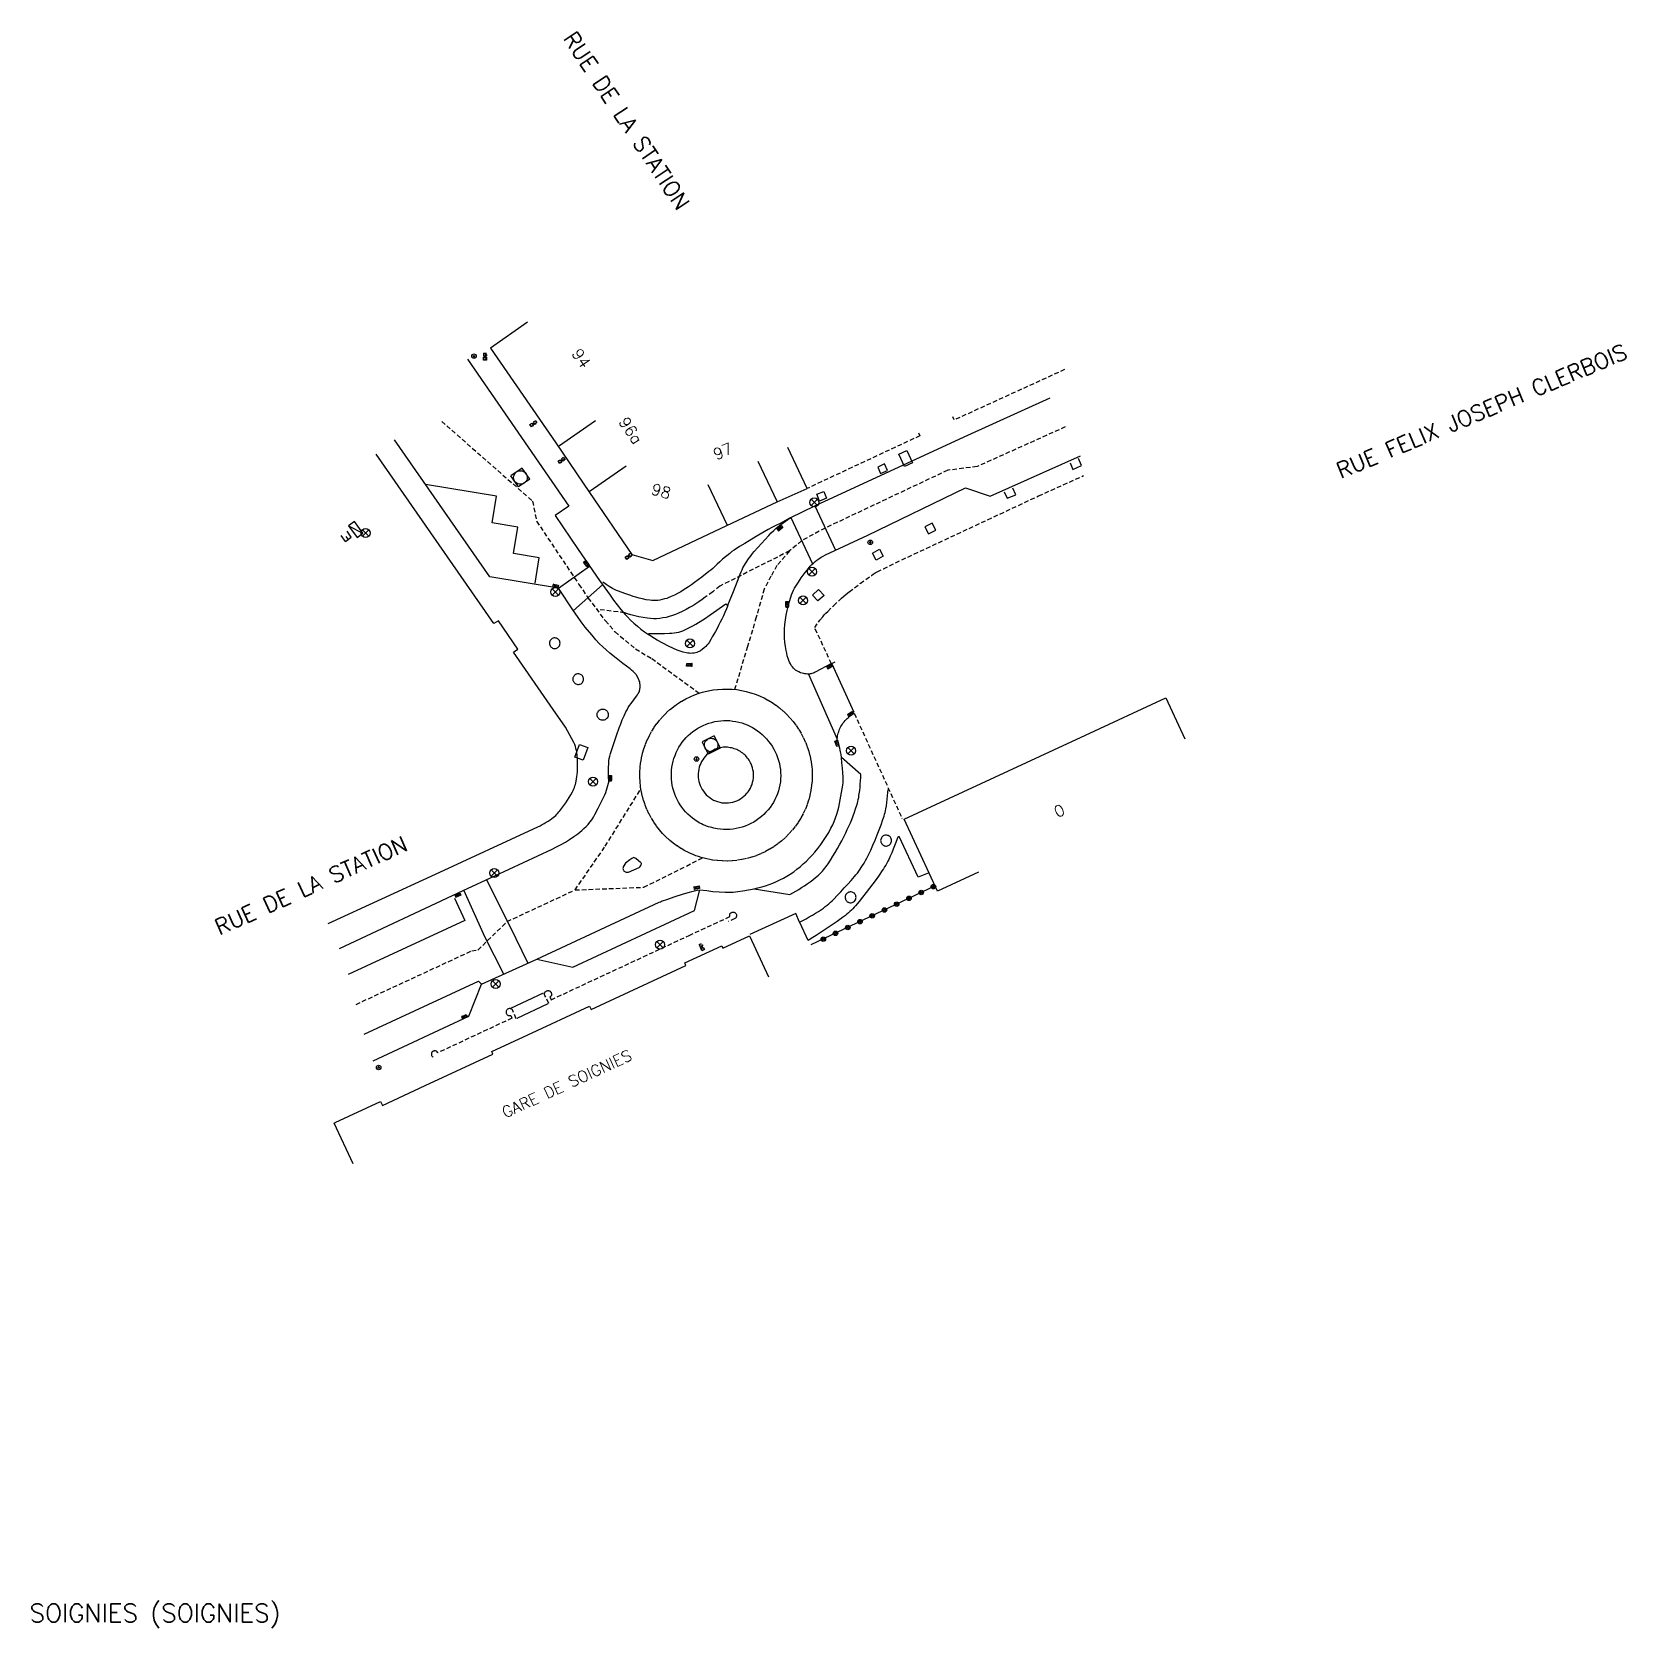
# Model space of a CAD drawing. Header units: millimetres. Extents: x 128000 to 128900, y 140262 to 140987.
# Drawn here: x 128723.2 to 128899.7, y 140261.6 to 140438.2 of the extents above; entities that cross this region are included whole.
import ezdxf
from ezdxf.enums import TextEntityAlignment as Align

# ---------------------------------------------------------------- set-up
doc = ezdxf.new("R2010")
doc.units = ezdxf.units.MM
doc.linetypes.add('DASHED', pattern=[0.75, 0.5, -0.25])
doc.layers.get('0').update_dxf_attribs({"linetype": 'CONTINUOUS'})
for name, color, linetype in [('W0001', 6, 'DASHED'), ('W0006', 2, 'CONTINUOUS'), ('W0008', 7, 'CONTINUOUS'), ('W0014', 7, 'CONTINUOUS'), ('W0015', 2, 'CONTINUOUS'), ('W0020', 2, 'CONTINUOUS'), ('W0100', 7, 'CONTINUOUS'), ('W0103', 1, 'CONTINUOUS'), ('W0105', 7, 'CONTINUOUS'), ('W0112', 1, 'DASHED'), ('W0322', 7, 'CONTINUOUS'), ('W0400', 7, 'CONTINUOUS'), ('W0420', 7, 'CONTINUOUS'), ('W0425', 7, 'CONTINUOUS'), ('W0430', 7, 'CONTINUOUS'), ('W0469', 7, 'CONTINUOUS'), ('W0856', 7, 'CONTINUOUS'), ('W0980', 7, 'CONTINUOUS'), ('W0989', 7, 'CONTINUOUS'), ('W0991', 7, 'CONTINUOUS'), ('W1102', 7, 'CONTINUOUS'), ('W1471', 7, 'CONTINUOUS')]:
    doc.layers.add(name, color=color, linetype=linetype)
doc.styles.get("Standard").update_dxf_attribs({"font": 'romans.shx', "width": 0.85})

msp = doc.modelspace()

# ---------------------------------------------------------------- texts
at = {"layer": 'W0980'}
msp.add_text('SOIGNIES (SOIGNIES)', height=2, dxfattribs=at).set_placement((128736.87, 140263.17), align=Align.MIDDLE)
at = {"layer": 'W0989'}
for s, rotation, p in [('RUE DE LA STATION', 303.5725, (128782.7, 140438.01)), ('RUE FELIX JOSEPH CLERBOIS', 22.7836, (128867.77, 140389.6)), ('RUE DE LA STATION', 24.3, (128743.64, 140339.07))]:
    msp.add_text(s, height=1.75, rotation=rotation, dxfattribs=at).set_placement(p, align=Align.MIDDLE_LEFT)
at = {"layer": 'W0991'}
for s, rotation, p in [('94', 304.7272, (128783.53, 140401.78)), ('96a', 304.0788, (128789, 140393.79)), ('97', 24.2921, (128799.98, 140391.28)), ('98', 344.2937, (128792.72, 140386.83)), ('0', 24.2921, (128837.21, 140351.5)), ('GARE DE SOIGNIES', 24.75, (128782.71, 140321.3))]:
    msp.add_text(s, height=1.25, rotation=rotation, dxfattribs=at).set_placement(p, align=Align.CENTER)

# ---------------------------------------------------------------- blocks, each defined once
blk = doc.blocks.new('T856')
for p, q in [((-0.125, 0), (0.125, 0)), ((0, 0.125), (0, -0.125))]:
    blk.add_line(p, q)
blk.add_ellipse((0, 0), major_axis=(-0.177, 0.177), ratio=1, start_param=3.9269908, end_param=10.2101761)
blk = doc.blocks.new('T400')
for p, q in [((-0.15, 0.3), (0.15, 0.3)), ((-0.15, -0.25), (-0.15, 0.3)), ((-0.15, 0.15), (0.15, 0.15)), ((-0.15, 0), (0.15, 0)), ((0.15, 0.3), (0.15, -0.25)), ((-0.15, -0.15), (0.15, -0.15)), ((-0.15, -0.25), (-0.15, -0.3)), ((-0.15, -0.3), (0.15, -0.3)), ((0.15, -0.3), (0.15, -0.25))]:
    blk.add_line(p, q)
blk = doc.blocks.new('T469')
at = {"color": 0, "linetype": 'Continuous', "flags": 128}
for points in [[(-0.35, 0.35), (0.35, -0.35)], [(-0.35, -0.35), (0.35, 0.35)]]:
    blk.add_lwpolyline(points, dxfattribs=at)
at = {"color": 0, "linetype": 'Continuous'}
blk.add_circle((0, 0), 0.5, dxfattribs=at)
blk = doc.blocks.new('T1471')
at = {"color": 0, "linetype": 'Continuous', "flags": 128}
blk.add_lwpolyline([(-0.75, -0.5), (-0.75, 0.5), (0.75, 0.5), (0.75, -0.5), (-0.75, -0.5)], dxfattribs=at)
blk = doc.blocks.new('T425')
for p, q in [((-0.15, 0.6), (0.15, 0.6)), ((-0.15, 0.6), (-0.15, 0.3)), ((-0.15, 0.3), (0.15, 0.3)), ((-0.15, 0.15), (0.15, 0.15)), ((-0.15, -0.15), (-0.15, 0.15)), ((0, 0.45), (0.15, 0.45)), ((0.15, 0.45), (0.15, 0.3)), ((0.15, 0.15), (0.15, -0.15)), ((0.15, -0.15), (-0.15, -0.15))]:
    blk.add_line(p, q)
blk.add_ellipse((0, 0), major_axis=(-0.106, 0.106), ratio=1, start_param=3.926991, end_param=10.210176)
blk = doc.blocks.new('T420')
for p, q in [((0.75, 0.75), (-0.75, 0.75)), ((-0.75, 0.75), (-0.75, -0.75)), ((0.75, 0.75), (0.75, -0.75)), ((0.75, -0.75), (-0.75, -0.75))]:
    blk.add_line(p, q)
blk.add_ellipse((0, 0), major_axis=(-0.53, 0.53), ratio=1, start_param=3.926991, end_param=10.210176)
blk = doc.blocks.new('T430')
at = {"flags": 128}
for points in [[(-0.4, 2.1), (0.4, 2.1)], [(-0.4, 2.1), (-0.4, 1.3)], [(0.8, 0.8), (-0.8, 0.8)], [(-0.8, 0.8), (-0.8, 0)], [(0.8, 0.8), (-0.8, 0)], [(-0.8, 0), (0.8, 0)], [(-0.4, 1.7), (0, 1.7)], [(-0.4, 1.3), (0.4, 1.3)], [(0.8, 0), (0.8, 0.8)]]:
    blk.add_lwpolyline(points, dxfattribs=at)
blk = doc.blocks.new('t322o')
at = {"color": 0, "linetype": 'Continuous'}
for radius in [0.25, 0.15]:
    blk.add_circle((0, 0), radius, dxfattribs=at)

# ---------------------------------------------------------------- linework, layer by layer
at = {"layer": 'W0001'}
for points in [[(128768.6, 140395.15), (128778.66, 140386.33), (128779.1, 140384.1), (128783.78, 140377.12), (128784.79, 140375.63), (128786.71, 140373.08), (128787.79, 140371.86), (128790.05, 140369.97), (128791.84, 140368.9), (128797.09, 140365.08)], [(128837.61, 140394.54), (128827.86, 140390.15), (128824.6, 140389.74), (128811.04, 140383.35), (128808.43, 140381.94), (128807.09, 140380.82), (128807.09, 140380.82), (128805.7, 140379.19), (128805.04, 140378.03), (128804.29, 140376.6), (128804.09, 140375.87), (128804.09, 140375.87), (128803.41, 140373.48), (128803.41, 140373.48), (128803.41, 140373.48), (128802.45, 140370.24), (128801.01, 140365.49)], [(128807.09, 140380.82), (128799.4, 140376.93), (128798.59, 140376.31), (128797.77, 140375.7), (128797.41, 140375.44), (128797.04, 140375.17), (128796.71, 140374.96), (128796.38, 140374.75), (128796.03, 140374.55), (128795.64, 140374.34), (128795.23, 140374.13), (128794.82, 140373.94), (128794.49, 140373.8), (128794.14, 140373.67), (128793.79, 140373.56), (128793.44, 140373.47), (128793.07, 140373.4), (128792.73, 140373.35), (128792.39, 140373.32), (128792.05, 140373.32), (128791.7, 140373.33), (128791.37, 140373.37), (128790.89, 140373.44), (128790.42, 140373.53), (128789.96, 140373.64), (128789.52, 140373.76), (128789.18, 140373.87), (128788.86, 140373.98), (128785.75, 140374.35)], [(128759.12, 140330.65), (128771.92, 140336.57), (128772.6, 140336.65), (128775.84, 140339.81), (128783.36, 140343.31), (128786.7, 140348.15), (128790.65, 140354.5)], [(128783.36, 140343.31), (128790.98, 140343.61), (128797.48, 140346.86)]]:
    msp.add_lwpolyline(points, dxfattribs=at)
msp.add_lwpolyline([(128795.52, 140347.64), (128795.07, 140347.9), (128794.63, 140348.19), (128794.2, 140348.5), (128793.79, 140348.84), (128793.4, 140349.2), (128793.03, 140349.57), (128792.69, 140349.97), (128792.36, 140350.39), (128792.06, 140350.83), (128791.79, 140351.28), (128791.54, 140351.74), (128791.31, 140352.22), (128791.12, 140352.71), (128790.95, 140353.21), (128790.8, 140353.72), (128790.69, 140354.24), (128790.61, 140354.76), (128790.55, 140355.29), (128790.53, 140355.82), (128790.53, 140356.34), (128790.56, 140356.87), (128790.62, 140357.4), (128790.71, 140357.92), (128790.83, 140358.43), (128790.98, 140358.94), (128791.16, 140359.44), (128791.36, 140359.93), (128791.59, 140360.4), (128791.85, 140360.87), (128792.13, 140361.31), (128792.44, 140361.74), (128792.76, 140362.16), (128793.12, 140362.55), (128793.49, 140362.93), (128793.88, 140363.28), (128794.3, 140363.61), (128794.73, 140363.92), (128795.17, 140364.2), (128795.63, 140364.46), (128796.11, 140364.69), (128796.6, 140364.9), (128797.09, 140365.08), (128797.6, 140365.23), (128798.12, 140365.35), (128798.64, 140365.44), (128799.16, 140365.5), (128799.69, 140365.54), (128800.22, 140365.54), (128800.75, 140365.52), (128801.27, 140365.47), (128801.79, 140365.38), (128802.31, 140365.27), (128802.81, 140365.13), (128803.31, 140364.97), (128803.79, 140364.78), (128804.27, 140364.56), (128804.73, 140364.31), (128805.17, 140364.04), (128805.6, 140363.74), (128806.02, 140363.43), (128806.42, 140363.08), (128806.8, 140362.72), (128807.16, 140362.33), (128807.5, 140361.93), (128807.82, 140361.51), (128808.11, 140361.07), (128808.38, 140360.62), (128808.63, 140360.15), (128808.86, 140359.66), (128809.06, 140359.15), (128809.23, 140358.63), (128809.37, 140358.1), (128809.48, 140357.57), (128809.55, 140357.03), (128809.6, 140356.48), (128809.61, 140355.93), (128809.59, 140355.39), (128809.54, 140354.85), (128809.46, 140354.3), (128809.35, 140353.77), (128809.2, 140353.24), (128809.03, 140352.73), (128808.83, 140352.22), (128808.59, 140351.72), (128808.33, 140351.25), (128808.04, 140350.78), (128807.73, 140350.34), (128807.39, 140349.91), (128807.02, 140349.5), (128806.64, 140349.11), (128806.23, 140348.75), (128805.8, 140348.41), (128805.35, 140348.09), (128804.88, 140347.81), (128804.4, 140347.54), (128803.91, 140347.31), (128803.4, 140347.1), (128802.88, 140346.93), (128802.35, 140346.78), (128801.82, 140346.67), (128801.28, 140346.58), (128800.73, 140346.53), (128800.19, 140346.51), (128799.64, 140346.52), (128799.09, 140346.56), (128798.58, 140346.62), (128798.26, 140346.68), (128797.95, 140346.74), (128797.64, 140346.82), (128797.33, 140346.9), (128797.02, 140347), (128796.72, 140347.1), (128796.42, 140347.22), (128796.13, 140347.34), (128795.84, 140347.48)], close=True, dxfattribs=at)
at = {"layer": 'W0006'}
for points in [[(128778.96, 140377.24), (128779.39, 140380.07), (128776.56, 140380.53), (128777.04, 140383.46), (128774.19, 140383.94), (128774.65, 140386.89), (128766.82, 140388.16)], [(128803.17, 140343.43), (128807.12, 140342.81), (128807.46, 140342.99), (128807.79, 140343.18), (128808.11, 140343.37), (128808.43, 140343.57), (128808.75, 140343.78), (128809.06, 140344), (128809.37, 140344.22), (128809.68, 140344.44), (128809.97, 140344.68), (128810.13, 140344.81), (128810.29, 140344.95), (128810.44, 140345.09), (128810.59, 140345.24), (128810.73, 140345.39), (128810.87, 140345.55), (128811.01, 140345.71), (128811.13, 140345.87), (128811.26, 140346.04), (128811.37, 140346.21), (128811.64, 140346.62), (128811.9, 140347.04), (128812.15, 140347.45), (128812.4, 140347.88), (128812.64, 140348.3), (128812.87, 140348.73), (128813.1, 140349.17), (128813.31, 140349.61), (128813.49, 140349.98), (128813.66, 140350.36), (128813.83, 140350.74), (128813.98, 140351.12), (128814.13, 140351.51), (128814.27, 140351.9), (128814.41, 140352.29), (128814.54, 140352.69), (128814.6, 140352.9), (128814.65, 140353.11), (128814.7, 140353.32), (128814.75, 140353.53), (128814.78, 140353.75), (128814.82, 140353.96), (128814.86, 140354.32), (128814.9, 140354.67), (128814.93, 140355.03), (128814.95, 140355.38), (128814.97, 140355.74), (128814.98, 140356.1), (128812.85, 140357.96)], [(128779.11, 140335.64), (128783.11, 140334.75), (128796.58, 140341.04), (128797.15, 140343.31)], [(128770.02, 140342.4), (128771.15, 140339.94), (128758.23, 140333.94)], [(128761, 140324.42), (128771.6, 140329.33), (128773.01, 140332.9)]]:
    msp.add_lwpolyline(points, dxfattribs=at)
msp.add_lwpolyline([(128800.04, 140374.97), (128800.27, 140374.78), (128800.11, 140374.4), (128799.94, 140374.02), (128799.77, 140373.65), (128799.6, 140373.28), (128799.42, 140372.92), (128799.23, 140372.55), (128799.07, 140372.24), (128798.9, 140371.92), (128798.73, 140371.61), (128798.55, 140371.3), (128798.37, 140371), (128798.19, 140370.69), (128798.08, 140370.54), (128797.96, 140370.39), (128797.83, 140370.26), (128797.64, 140370.09), (128797.44, 140369.93), (128797.24, 140369.78), (128797.11, 140369.7), (128796.97, 140369.64), (128796.83, 140369.58), (128796.68, 140369.54), (128796.54, 140369.51), (128796.36, 140369.49), (128796.19, 140369.48), (128796.01, 140369.49), (128795.84, 140369.51), (128795.67, 140369.54), (128795.32, 140369.62), (128794.99, 140369.72), (128794.66, 140369.85), (128794.25, 140370.04), (128793.7, 140370.29), (128793.08, 140370.61), (128792.46, 140370.95), (128791.86, 140371.3), (128791.47, 140371.56), (128791.47, 140371.56), (128791.56, 140371.7), (128792.14, 140371.7), (128792.73, 140371.7), (128793.27, 140371.7), (128793.8, 140371.71), (128794.07, 140371.72), (128794.34, 140371.74), (128794.6, 140371.78), (128794.83, 140371.83), (128795.06, 140371.89), (128795.28, 140371.97), (128795.42, 140372.04), (128796.4, 140372.54), (128796.71, 140372.71), (128797.02, 140372.9), (128797.67, 140373.32), (128798.31, 140373.76)], close=True, dxfattribs=at)
at = {"layer": 'W0008'}
for points in [[(128771.45, 140402.04), (128782.67, 140385.78), (128781.17, 140384.73), (128783.71, 140380.98), (128786.05, 140377.56), (128787.23, 140375.91), (128787.62, 140375.38), (128788.01, 140374.86), (128788.42, 140374.35), (128788.65, 140374.07), (128788.9, 140373.79), (128789.15, 140373.52), (128789.51, 140373.17), (128789.88, 140372.82), (128790.26, 140372.49), (128790.65, 140372.17), (128791.06, 140371.86), (128791.47, 140371.56)], [(128800.28, 140374.81), (128800.88, 140376.32), (128801.34, 140377.49), (128801.64, 140378.24), (128801.75, 140378.51), (128801.84, 140378.72), (128801.94, 140378.93), (128802.05, 140379.13), (128802.3, 140379.54), (128802.57, 140379.94), (128802.85, 140380.33), (128803.01, 140380.55), (128803.18, 140380.76), (128803.98, 140381.65), (128804.79, 140382.53), (128805.06, 140382.81), (128805.34, 140383.07), (128805.63, 140383.32), (128806.14, 140383.73), (128806.65, 140384.11), (128807.18, 140384.48), (128809.97, 140385.84), (128826.42, 140393.43), (128835.93, 140397.74)], [(128757.27, 140336.84), (128770.99, 140343.24), (128774.49, 140344.86), (128780.83, 140347.83), (128781.32, 140348.08), (128781.81, 140348.33), (128782.29, 140348.61), (128782.75, 140348.9), (128783.21, 140349.21), (128783.65, 140349.53), (128784.09, 140349.87), (128784.34, 140350.09), (128784.58, 140350.32), (128784.8, 140350.56), (128785.01, 140350.81), (128785.21, 140351.08), (128785.39, 140351.36), (128785.55, 140351.65), (128785.92, 140352.37), (128786.29, 140353.11), (128786.64, 140353.85), (128786.75, 140354.09), (128786.85, 140354.34), (128786.93, 140354.6), (128787, 140354.86), (128787.07, 140355.13), (128787.09, 140355.25), (128787.09, 140355.36), (128787.06, 140355.84), (128787.05, 140356.33), (128787.06, 140356.82), (128787.09, 140357.3), (128787.11, 140357.58), (128787.15, 140357.85), (128787.21, 140358.12), (128787.28, 140358.39), (128787.5, 140359.07), (128787.72, 140359.75), (128787.98, 140360.49), (128788.24, 140361.23), (128788.41, 140361.68), (128788.59, 140362.13), (128788.79, 140362.57), (128788.99, 140363), (128789.12, 140363.24), (128789.25, 140363.48), (128789.4, 140363.7), (128789.56, 140363.92), (128790.17, 140364.75), (128790.27, 140364.89), (128790.36, 140365.03), (128790.44, 140365.18), (128790.48, 140365.28), (128790.5, 140365.38), (128790.52, 140365.48), (128790.55, 140365.74), (128790.55, 140366.01), (128790.54, 140366.17), (128790.51, 140366.32), (128790.47, 140366.45), (128790.42, 140366.57), (128790.29, 140366.82), (128790.16, 140367.06), (128790.11, 140367.15), (128790.04, 140367.23), (128789.97, 140367.3), (128789.8, 140367.46), (128789.62, 140367.62), (128789.44, 140367.77), (128788.63, 140368.38), (128787.91, 140368.94), (128787.2, 140369.52), (128786.81, 140369.86), (128786.44, 140370.2), (128786.04, 140370.59), (128785.66, 140370.98), (128785.21, 140371.54), (128785.21, 140371.54), (128784.48, 140372.39), (128784.04, 140372.98), (128783.61, 140373.58), (128783.19, 140374.19), (128781.52, 140376.69), (128773.94, 140377.95), (128763.37, 140393.1)], [(128811.73, 140368.35), (128809.94, 140367.4), (128809.83, 140367.34), (128809.7, 140367.29), (128809.58, 140367.25), (128809.48, 140367.22), (128809.39, 140367.21), (128809.29, 140367.2), (128809.1, 140367.2), (128808.92, 140367.21), (128808.8, 140367.22), (128808.68, 140367.24), (128808.5, 140367.28), (128808.32, 140367.34), (128808.11, 140367.44), (128807.91, 140367.54), (128807.77, 140367.63), (128807.65, 140367.74), (128807.53, 140367.85), (128807.41, 140368), (128807.29, 140368.15), (128807.19, 140368.32), (128807.1, 140368.51), (128807.01, 140368.71), (128806.94, 140368.91), (128806.85, 140369.2), (128806.78, 140369.5), (128806.72, 140369.8), (128806.65, 140370.25), (128806.59, 140370.71), (128806.55, 140371.18), (128806.53, 140371.51), (128806.53, 140371.85), (128806.55, 140372.18), (128806.59, 140372.68), (128806.65, 140373.18), (128806.73, 140373.71), (128806.83, 140374.24), (128806.89, 140374.51), (128806.95, 140374.77), (128807.09, 140375.24), (128807.23, 140375.72), (128807.31, 140375.97), (128807.41, 140376.22), (128807.53, 140376.46), (128807.65, 140376.7), (128807.79, 140376.93), (128808.09, 140377.38), (128808.4, 140377.83), (128808.72, 140378.27), (128809.05, 140378.7), (128809.39, 140379.12), (128809.56, 140379.3), (128809.74, 140379.48), (128809.92, 140379.65), (128810.12, 140379.8), (128810.35, 140379.96), (128810.59, 140380.12), (128810.83, 140380.25), (128811.08, 140380.38), (128815.76, 140382.58), (128826.57, 140387.79), (128829.3, 140386.87), (128839.3, 140391.34)], [(128807.18, 140384.48), (128806.57, 140384.14), (128806.07, 140383.87), (128805.57, 140383.62), (128805.15, 140383.41), (128804.74, 140383.18), (128803.42, 140382.4), (128802.14, 140381.65), (128801.55, 140381.29), (128800.97, 140380.92), (128800.72, 140380.74), (128800.48, 140380.55), (128799.69, 140379.89), (128799.38, 140379.62), (128799.08, 140379.34), (128798.79, 140379.06), (128798.59, 140378.87), (128798.39, 140378.7), (128798.18, 140378.53), (128797.38, 140377.92), (128796.57, 140377.31), (128796.24, 140377.07), (128795.9, 140376.83), (128795.62, 140376.65), (128795.34, 140376.47), (128795.05, 140376.31), (128794.71, 140376.12), (128794.35, 140375.94), (128793.99, 140375.77), (128793.75, 140375.67), (128793.5, 140375.57), (128793.25, 140375.5), (128792.99, 140375.43), (128792.73, 140375.38), (128792.51, 140375.35), (128792.29, 140375.33), (128792.07, 140375.33), (128791.85, 140375.33), (128791.63, 140375.36), (128791.23, 140375.42), (128790.84, 140375.5), (128790.46, 140375.58), (128790.09, 140375.69), (128789.8, 140375.78), (128789.52, 140375.87), (128788.85, 140376.11), (128788.18, 140376.36), (128787.96, 140376.45), (128787.74, 140376.56), (128787.52, 140376.67), (128787.15, 140376.89), (128786.79, 140377.12), (128786.43, 140377.37)], [(128760, 140327.35), (128772.68, 140333.21), (128773.01, 140332.9), (128773.01, 140332.9), (128779.11, 140335.64), (128792.67, 140341.95), (128792.8, 140342), (128792.93, 140342.05), (128793.62, 140342.29), (128794.33, 140342.53), (128795.37, 140342.87), (128796.01, 140343.08), (128796.3, 140343.15), (128796.58, 140343.21), (128796.87, 140343.27), (128797.16, 140343.32), (128797.93, 140343.23), (128798.62, 140343.15), (128799.3, 140343.1), (128799.99, 140343.06), (128800.28, 140343.05), (128800.57, 140343.06), (128800.86, 140343.08), (128801.39, 140343.14), (128801.93, 140343.22), (128802.55, 140343.32), (128803.18, 140343.44), (128803.6, 140343.53), (128804.02, 140343.64), (128804.44, 140343.76), (128804.84, 140343.9), (128805.25, 140344.06), (128805.65, 140344.23), (128806.04, 140344.41), (128806.42, 140344.62), (128806.79, 140344.83), (128807.18, 140345.07), (128807.56, 140345.33), (128807.92, 140345.6), (128808.28, 140345.88), (128808.62, 140346.18), (128808.96, 140346.49), (128809.28, 140346.81), (128809.59, 140347.14), (128809.89, 140347.48), (128810.23, 140347.9), (128810.55, 140348.33), (128810.86, 140348.77), (128811.15, 140349.22), (128811.43, 140349.68), (128811.68, 140350.15), (128811.87, 140350.52), (128812.04, 140350.9), (128812.19, 140351.29), (128812.33, 140351.68), (128812.44, 140352.08), (128812.54, 140352.48), (128812.71, 140353.28), (128812.86, 140354.08), (128812.98, 140354.89), (128813.02, 140355.18), (128813.03, 140355.48), (128813.03, 140355.77), (128813, 140356.28), (128812.96, 140356.79), (128812.9, 140357.38), (128812.84, 140357.96), (128812.8, 140358.28), (128812.74, 140358.6), (128812.7, 140358.79), (128812.65, 140358.99), (128812.37, 140359.91), (128812.38, 140360.06), (128812.4, 140360.22), (128812.42, 140360.37), (128812.45, 140360.52), (128812.49, 140360.66), (128812.54, 140360.81), (128812.59, 140360.95), (128812.64, 140361.1), (128812.71, 140361.24), (128812.78, 140361.38), (128812.86, 140361.52), (128812.95, 140361.66), (128813.04, 140361.79), (128813.14, 140361.92), (128813.25, 140362.04), (128813.35, 140362.15), (128813.47, 140362.27), (128813.59, 140362.37), (128813.7, 140362.48), (128813.82, 140362.57), (128814.04, 140362.71), (128814.26, 140362.84)]]:
    msp.add_lwpolyline(points, dxfattribs=at)
msp.add_lwpolyline([(128797.18, 140350.71), (128796.89, 140350.87), (128796.61, 140351.06), (128796.34, 140351.26), (128796.08, 140351.47), (128795.84, 140351.7), (128795.6, 140351.94), (128795.38, 140352.19), (128795.18, 140352.45), (128794.99, 140352.73), (128794.81, 140353.02), (128794.66, 140353.31), (128794.51, 140353.61), (128794.39, 140353.92), (128794.28, 140354.24), (128794.19, 140354.56), (128794.12, 140354.89), (128794.07, 140355.22), (128794.03, 140355.56), (128794.02, 140355.89), (128794.02, 140356.23), (128794.04, 140356.56), (128794.08, 140356.89), (128794.13, 140357.22), (128794.21, 140357.55), (128794.3, 140357.87), (128794.42, 140358.19), (128794.54, 140358.5), (128794.69, 140358.8), (128794.85, 140359.09), (128795.03, 140359.37), (128795.23, 140359.65), (128795.43, 140359.91), (128795.66, 140360.16), (128795.89, 140360.4), (128796.14, 140360.62), (128796.4, 140360.83), (128796.68, 140361.02), (128796.96, 140361.2), (128797.25, 140361.37), (128797.55, 140361.51), (128797.86, 140361.64), (128798.18, 140361.76), (128798.5, 140361.85), (128798.82, 140361.93), (128799.15, 140361.99), (128799.49, 140362.03), (128799.82, 140362.05), (128800.16, 140362.05), (128800.49, 140362.04), (128800.82, 140362), (128801.15, 140361.95), (128801.48, 140361.88), (128801.8, 140361.79), (128802.11, 140361.69), (128802.41, 140361.57), (128802.71, 140361.43), (128803, 140361.28), (128803.28, 140361.11), (128803.55, 140360.92), (128803.81, 140360.72), (128804.07, 140360.5), (128804.32, 140360.26), (128804.55, 140360.01), (128804.77, 140359.75), (128804.98, 140359.48), (128805.17, 140359.2), (128805.34, 140358.9), (128805.5, 140358.6), (128805.65, 140358.29), (128805.77, 140357.97), (128805.88, 140357.64), (128805.97, 140357.31), (128806.04, 140356.98), (128806.08, 140356.64), (128806.11, 140356.29), (128806.12, 140355.95), (128806.11, 140355.61), (128806.08, 140355.27), (128806.03, 140354.93), (128805.96, 140354.59), (128805.86, 140354.26), (128805.76, 140353.93), (128805.63, 140353.62), (128805.48, 140353.3), (128805.32, 140353), (128805.14, 140352.71), (128804.94, 140352.43), (128804.72, 140352.16), (128804.49, 140351.9), (128804.24, 140351.65), (128803.98, 140351.42), (128803.71, 140351.21), (128803.42, 140351.01), (128803.13, 140350.82), (128802.82, 140350.66), (128802.51, 140350.51), (128802.19, 140350.38), (128801.86, 140350.27), (128801.52, 140350.17), (128801.18, 140350.1), (128800.84, 140350.05), (128800.49, 140350.01), (128800.14, 140350), (128799.79, 140350), (128799.45, 140350.03), (128799.1, 140350.07), (128798.9, 140350.11), (128798.7, 140350.15), (128798.51, 140350.2), (128798.31, 140350.25), (128798.12, 140350.31), (128797.92, 140350.38), (128797.74, 140350.45), (128797.55, 140350.53), (128797.36, 140350.61)], close=True, dxfattribs=at)
at = {"layer": 'W0014'}
for points in [[(128756.03, 140339.58), (128767.9, 140345.04), (128779.25, 140350.31), (128779.48, 140350.42), (128779.71, 140350.54), (128779.94, 140350.66), (128780.16, 140350.79), (128780.38, 140350.93), (128780.59, 140351.07), (128780.8, 140351.22), (128780.94, 140351.32), (128781.08, 140351.44), (128781.22, 140351.56), (128781.34, 140351.68), (128781.47, 140351.81), (128781.58, 140351.94), (128781.69, 140352.08), (128781.91, 140352.36), (128782.12, 140352.65), (128782.32, 140352.95), (128782.51, 140353.25), (128782.7, 140353.55), (128782.88, 140353.85), (128783.06, 140354.16), (128783.14, 140354.32), (128783.22, 140354.49), (128783.28, 140354.65), (128783.35, 140354.82), (128783.4, 140354.99), (128783.44, 140355.17), (128783.48, 140355.34), (128783.53, 140355.59), (128783.57, 140355.85), (128783.6, 140356.1), (128783.62, 140356.36), (128783.63, 140356.62), (128783.64, 140356.92), (128783.64, 140357.22), (128783.64, 140357.53), (128783.62, 140357.83), (128783.6, 140358.13), (128783.59, 140358.28), (128783.57, 140358.43), (128783.54, 140358.58), (128783.51, 140358.73), (128783.45, 140358.95), (128783.39, 140359.18), (128783.32, 140359.4), (128783.24, 140359.62), (128782.3, 140361.33), (128782.3, 140361.33), (128780.95, 140363.28), (128776.56, 140369.61), (128777.02, 140369.95), (128774.88, 140373.1), (128774.36, 140372.79), (128761.36, 140391.51)], [(128838.14, 140390.58), (128838.44, 140389.83), (128839.41, 140390.28), (128839.07, 140391.03)], [(128817.17, 140389.39), (128817.94, 140389.7), (128817.6, 140390.45), (128816.87, 140390.1), (128817.17, 140389.39)], [(128830.85, 140387.34), (128831.18, 140386.64), (128832.15, 140387.03), (128831.8, 140387.76)], [(128822.48, 140382.71), (128823.27, 140383.13), (128822.87, 140383.89), (128822.08, 140383.47), (128822.48, 140382.71)], [(128808.21, 140339.76), (128808.57, 140339.94), (128808.92, 140340.13), (128809.27, 140340.32), (128809.62, 140340.52), (128809.96, 140340.73), (128810.3, 140340.94), (128810.64, 140341.16), (128810.84, 140341.31), (128811.05, 140341.46), (128811.25, 140341.61), (128811.44, 140341.77), (128811.63, 140341.94), (128811.81, 140342.11), (128811.99, 140342.29), (128812.38, 140342.7), (128812.77, 140343.11), (128813.16, 140343.53), (128813.53, 140343.94), (128813.91, 140344.37), (128814.28, 140344.79), (128814.44, 140344.99), (128814.6, 140345.18), (128814.75, 140345.38), (128814.9, 140345.59), (128815.04, 140345.79), (128815.18, 140346.01), (128815.34, 140346.28), (128815.51, 140346.56), (128815.66, 140346.84), (128815.81, 140347.13), (128815.95, 140347.42), (128816.09, 140347.71), (128816.33, 140348.27), (128816.57, 140348.83), (128816.8, 140349.39), (128817.02, 140349.96), (128817.23, 140350.53), (128817.44, 140351.1), (128817.5, 140351.29), (128817.56, 140351.49), (128817.62, 140351.68), (128817.67, 140351.88), (128817.71, 140352.07), (128817.75, 140352.27), (128817.81, 140352.63), (128817.86, 140352.99), (128817.91, 140353.35), (128817.95, 140353.71), (128817.99, 140354.08), (128818.02, 140354.44)], [(128822.45, 140345.18), (128821.35, 140344.73), (128819.22, 140349.22), (128819.1, 140349.16), (128819.01, 140348.95), (128818.87, 140348.57), (128818.72, 140348.19), (128818.57, 140347.81), (128818.41, 140347.43), (128818.24, 140347.06), (128818.07, 140346.69), (128817.97, 140346.48), (128817.86, 140346.27), (128817.74, 140346.06), (128817.62, 140345.85), (128817.49, 140345.65), (128817.36, 140345.45), (128817.02, 140344.96), (128816.67, 140344.47), (128816.31, 140343.98), (128815.95, 140343.5), (128815.57, 140343.01), (128815.18, 140342.52), (128814.79, 140342.04), (128814.4, 140341.56), (128814.25, 140341.4), (128814.1, 140341.23), (128813.95, 140341.08), (128813.78, 140340.92), (128813.62, 140340.77), (128813.45, 140340.63), (128813.28, 140340.49), (128812.97, 140340.26), (128812.66, 140340.03), (128812.35, 140339.81), (128812.03, 140339.59), (128811.71, 140339.38), (128811.38, 140339.17), (128811.38, 140339.17), (128810.06, 140338.27), (128809.68, 140338.04), (128809.16, 140337.72), (128809.15, 140337.72), (128808.23, 140339.71)], [(128808.21, 140339.76), (128807.79, 140340.72), (128802.72, 140338.38)]]:
    msp.add_lwpolyline(points, dxfattribs=at)
for points in [[(128810.12, 140387.08), (128810.88, 140387.39), (128811.18, 140386.64), (128810.42, 140386.33)], [(128816.69, 140379.79), (128816.28, 140380.56), (128817.04, 140381.02), (128817.45, 140380.25)], [(128810.23, 140375.29), (128809.64, 140375.93), (128810.3, 140376.54), (128810.94, 140375.9)], [(128780.72, 140370.16), (128780.77, 140370.12), (128780.82, 140370.09), (128780.87, 140370.06), (128780.93, 140370.04), (128780.99, 140370.03), (128781.05, 140370.02), (128781.11, 140370.01), (128781.17, 140370.02), (128781.23, 140370.03), (128781.28, 140370.04), (128781.34, 140370.06), (128781.39, 140370.09), (128781.44, 140370.12), (128781.49, 140370.16), (128781.56, 140370.23), (128781.62, 140370.31), (128781.66, 140370.41), (128781.69, 140370.5), (128781.7, 140370.6), (128781.69, 140370.71), (128781.66, 140370.8), (128781.62, 140370.9), (128781.56, 140370.98), (128781.49, 140371.05), (128781.41, 140371.11), (128781.32, 140371.16), (128781.22, 140371.18), (128781.12, 140371.19), (128781.02, 140371.19), (128780.92, 140371.16), (128780.82, 140371.12), (128780.74, 140371.06), (128780.66, 140370.99), (128780.6, 140370.91), (128780.56, 140370.82), (128780.53, 140370.72), (128780.52, 140370.61), (128780.52, 140370.51), (128780.55, 140370.41), (128780.59, 140370.32), (128780.65, 140370.23)], [(128783.52, 140367.19), (128783.46, 140367.17), (128783.4, 140367.13), (128783.34, 140367.1), (128783.29, 140367.05), (128783.25, 140367), (128783.21, 140366.95), (128783.18, 140366.89), (128783.15, 140366.83), (128783.13, 140366.76), (128783.12, 140366.7), (128783.12, 140366.63), (128783.12, 140366.57), (128783.13, 140366.5), (128783.15, 140366.44), (128783.18, 140366.37), (128783.21, 140366.32), (128783.25, 140366.26), (128783.29, 140366.21), (128783.37, 140366.15), (128783.45, 140366.1), (128783.55, 140366.07), (128783.64, 140366.05), (128783.74, 140366.04), (128783.84, 140366.06), (128783.93, 140366.09), (128784.02, 140366.13), (128784.1, 140366.19), (128784.17, 140366.26), (128784.22, 140366.34), (128784.27, 140366.43), (128784.29, 140366.53), (128784.3, 140366.63), (128784.29, 140366.73), (128784.27, 140366.82), (128784.23, 140366.91), (128784.18, 140366.99), (128784.12, 140367.06), (128784.05, 140367.11), (128783.97, 140367.16), (128783.88, 140367.2), (128783.79, 140367.22), (128783.7, 140367.22), (128783.61, 140367.21)], [(128786.03, 140363.18), (128786.08, 140363.22), (128786.14, 140363.25), (128786.2, 140363.28), (128786.26, 140363.3), (128786.32, 140363.31), (128786.39, 140363.32), (128786.46, 140363.32), (128786.52, 140363.31), (128786.59, 140363.3), (128786.65, 140363.27), (128786.71, 140363.25), (128786.77, 140363.21), (128786.82, 140363.17), (128786.87, 140363.13), (128786.91, 140363.08), (128786.95, 140363.02), (128786.99, 140362.93), (128787.02, 140362.83), (128787.04, 140362.73), (128787.03, 140362.62), (128787.01, 140362.52), (128786.97, 140362.42), (128786.92, 140362.33), (128786.85, 140362.26), (128786.77, 140362.19), (128786.68, 140362.14), (128786.58, 140362.1), (128786.48, 140362.08), (128786.38, 140362.08), (128786.27, 140362.1), (128786.18, 140362.13), (128786.08, 140362.18), (128786.01, 140362.24), (128785.94, 140362.31), (128785.88, 140362.39), (128785.84, 140362.47), (128785.81, 140362.57), (128785.8, 140362.66), (128785.8, 140362.76), (128785.82, 140362.86), (128785.85, 140362.95), (128785.9, 140363.03), (128785.96, 140363.11)], [(128817.64, 140348.18), (128817.74, 140348.17), (128817.84, 140348.17), (128817.94, 140348.19), (128818.03, 140348.22), (128818.12, 140348.27), (128818.2, 140348.33), (128818.26, 140348.4), (128818.32, 140348.49), (128818.36, 140348.58), (128818.38, 140348.67), (128818.39, 140348.77), (128818.38, 140348.87), (128818.36, 140348.97), (128818.32, 140349.06), (128818.26, 140349.14), (128818.19, 140349.21), (128818.12, 140349.27), (128818.03, 140349.32), (128817.94, 140349.35), (128817.84, 140349.37), (128817.74, 140349.37), (128817.65, 140349.36), (128817.55, 140349.33), (128817.47, 140349.28), (128817.39, 140349.22), (128817.32, 140349.15), (128817.26, 140349.07), (128817.22, 140348.98), (128817.19, 140348.89), (128817.18, 140348.79), (128817.19, 140348.69), (128817.21, 140348.6), (128817.23, 140348.54), (128817.26, 140348.48), (128817.29, 140348.43), (128817.33, 140348.38), (128817.37, 140348.33), (128817.42, 140348.29), (128817.47, 140348.26), (128817.52, 140348.23), (128817.58, 140348.2)], [(128813.71, 140341.91), (128813.81, 140341.89), (128813.91, 140341.89), (128814.01, 140341.91), (128814.1, 140341.94), (128814.19, 140341.99), (128814.27, 140342.05), (128814.33, 140342.12), (128814.39, 140342.21), (128814.43, 140342.3), (128814.45, 140342.39), (128814.46, 140342.49), (128814.45, 140342.59), (128814.43, 140342.69), (128814.39, 140342.78), (128814.33, 140342.86), (128814.27, 140342.94), (128814.19, 140343), (128814.1, 140343.04), (128814.01, 140343.08), (128813.91, 140343.09), (128813.82, 140343.09), (128813.72, 140343.08), (128813.63, 140343.05), (128813.54, 140343), (128813.46, 140342.95), (128813.39, 140342.88), (128813.34, 140342.8), (128813.29, 140342.71), (128813.27, 140342.61), (128813.25, 140342.52), (128813.26, 140342.42), (128813.28, 140342.32), (128813.3, 140342.26), (128813.33, 140342.21), (128813.36, 140342.15), (128813.4, 140342.1), (128813.44, 140342.06), (128813.49, 140342.01), (128813.54, 140341.98), (128813.6, 140341.95), (128813.65, 140341.92)]]:
    msp.add_lwpolyline(points, close=True, dxfattribs=at)
at = {"layer": 'W0015'}
for points in [[(128802.84, 140357.25), (128802.77, 140357.38), (128802.7, 140357.52), (128802.62, 140357.65), (128802.54, 140357.78), (128802.45, 140357.9), (128802.35, 140358.02), (128802.25, 140358.13), (128802.14, 140358.24), (128802.02, 140358.34), (128801.91, 140358.44), (128801.78, 140358.53), (128801.66, 140358.62), (128801.53, 140358.69), (128801.39, 140358.77), (128801.25, 140358.83), (128801.11, 140358.89), (128800.97, 140358.94), (128800.82, 140358.98), (128800.67, 140359.02), (128800.52, 140359.05), (128800.37, 140359.07), (128800.22, 140359.09), (128800.07, 140359.09), (128799.91, 140359.09), (128799.76, 140359.09), (128799.61, 140359.07), (128799.46, 140359.05), (128799.31, 140359.02), (128799.09, 140358.95), (128798.87, 140358.87), (128798.67, 140358.77), (128798.47, 140358.66), (128798.28, 140358.53), (128798.09, 140358.39), (128797.92, 140358.24), (128797.77, 140358.07), (128797.62, 140357.9), (128797.49, 140357.71), (128797.37, 140357.51), (128797.27, 140357.31), (128797.18, 140357.1), (128797.11, 140356.88), (128797.05, 140356.66), (128797.01, 140356.43), (128796.99, 140356.2), (128796.99, 140355.97), (128797, 140355.75), (128797.03, 140355.52), (128797.07, 140355.29), (128797.14, 140355.07), (128797.21, 140354.86), (128797.31, 140354.65), (128797.43, 140354.43), (128797.56, 140354.22), (128797.72, 140354.03), (128797.88, 140353.85), (128798.06, 140353.68), (128798.26, 140353.52), (128798.46, 140353.39), (128798.68, 140353.26), (128798.9, 140353.16), (128799.13, 140353.08), (128799.37, 140353.01), (128799.61, 140352.96), (128799.85, 140352.94), (128800.1, 140352.93), (128800.34, 140352.94), (128800.58, 140352.98), (128800.82, 140353.03), (128801.06, 140353.1), (128801.27, 140353.18), (128801.48, 140353.28), (128801.68, 140353.4), (128801.87, 140353.53), (128802.05, 140353.67), (128802.22, 140353.83), (128802.38, 140354), (128802.52, 140354.18), (128802.65, 140354.37), (128802.76, 140354.57), (128802.86, 140354.78), (128802.95, 140354.99), (128803.01, 140355.22), (128803.06, 140355.44), (128803.09, 140355.67), (128803.11, 140355.9), (128803.11, 140356.13), (128803.09, 140356.36), (128803.05, 140356.59), (128802.99, 140356.81), (128802.92, 140357.03)], [(128790.58, 140346.39), (128790.38, 140346.52), (128790.1, 140346.78), (128789.87, 140346.89), (128789.66, 140346.8), (128789.42, 140346.64), (128788.94, 140346.26), (128788.7, 140345.86), (128788.67, 140345.77), (128788.66, 140345.69), (128788.67, 140345.61), (128788.69, 140345.54), (128788.71, 140345.48), (128788.75, 140345.43), (128788.77, 140345.4), (128788.79, 140345.38), (128788.85, 140345.34), (128788.9, 140345.31), (128789.01, 140345.28), (128789.12, 140345.26), (128789.18, 140345.26), (128789.24, 140345.26), (128789.26, 140345.26), (128789.29, 140345.27), (128790.46, 140345.81), (128790.49, 140345.83), (128790.52, 140345.85), (128790.57, 140345.92), (128790.62, 140346), (128790.67, 140346.12), (128790.7, 140346.19), (128790.7, 140346.24), (128790.68, 140346.29), (128790.64, 140346.34), (128790.58, 140346.39)]]:
    msp.add_lwpolyline(points, close=True, dxfattribs=at)
at = {"layer": 'W0020'}
for points in [[(128809.9, 140385.81), (128812.19, 140380.9)], [(128807.23, 140384.51), (128809.63, 140379.38)], [(128781.52, 140376.69), (128784.97, 140379.14)], [(128783.18, 140374.21), (128786.4, 140377.05)], [(128814.24, 140362.93), (128811.81, 140368.28)], [(128809.19, 140367.2), (128812.36, 140359.98)], [(128775.47, 140334), (128773.4, 140338.04), (128771.04, 140343.27)], [(128773.55, 140344.42), (128776.14, 140339.31), (128778.14, 140335.2)]]:
    msp.add_lwpolyline(points, dxfattribs=at)
at = {"layer": 'W0100'}
for points in [[(128773.99, 140403.27), (128781.23, 140392.78), (128784.96, 140387.27), (128789.64, 140380.43), (128791.97, 140379.76), (128799.54, 140383.34), (128805.71, 140386.24)], [(128828.02, 140345.28), (128823.48, 140343.17), (128819.78, 140351.13), (128839.87, 140360.44), (128848.74, 140364.57), (128850.85, 140360.04)], [(128795.5, 140335.23), (128799.6, 140337.13), (128799.72, 140336.86), (128802.65, 140338.22), (128804.75, 140333.69)], [(128778.14, 140327.28), (128784.97, 140330.45), (128785.14, 140330.08), (128795.63, 140334.96), (128795.5, 140335.23)], [(128766.75, 140321.66), (128774.27, 140325.15), (128774.14, 140325.42), (128774.16, 140325.43), (128778.14, 140327.28)], [(128758.8, 140312.99), (128756.7, 140317.52), (128756.8, 140317.57), (128761.82, 140319.92), (128762.04, 140319.47), (128766.75, 140321.66)]]:
    msp.add_lwpolyline(points, dxfattribs=at)
at = {"layer": 'W0103'}
msp.add_lwpolyline([(128805.71, 140386.24), (128809.03, 140387.73), (128806.9, 140392.25)], dxfattribs=at)
at = {"layer": 'W0105'}
for points in [[(128776.25, 140330.23), (128779.88, 140331.92)], [(128780.36, 140330.72), (128776.91, 140329.1)]]:
    msp.add_lwpolyline(points, dxfattribs=at)
at = {"layer": 'W0112'}
for points in [[(128837.54, 140400.88), (128825.33, 140395.31), (128825.18, 140395.64)], [(128821.38, 140393.89), (128821.53, 140393.56), (128809.03, 140387.73)], [(128809.88, 140372.33), (128809.88, 140372.33), (128810.45, 140373.15), (128810.77, 140373.53), (128810.94, 140373.74), (128811.13, 140373.93), (128811.32, 140374.13), (128811.97, 140374.76), (128812.63, 140375.38), (128812.86, 140375.59), (128813.09, 140375.8), (128813.38, 140376.05), (128813.69, 140376.29), (128814.92, 140377.2), (128816.15, 140378.1), (128816.37, 140378.24), (128816.58, 140378.38), (128816.81, 140378.5), (128817.48, 140378.85), (128818.15, 140379.18), (128818.83, 140379.51), (128834.66, 140386.9), (128839.65, 140389.15)], [(128812.12, 140368.52), (128811.74, 140368.33), (128809.88, 140372.33)], [(128814.26, 140362.85), (128819.56, 140351.21)], [(128795.97, 140338.27), (128800.49, 140340.36), (128800.47, 140340.46), (128800.47, 140340.5), (128800.47, 140340.54), (128800.47, 140340.56), (128800.48, 140340.59), (128800.49, 140340.62), (128800.5, 140340.65), (128800.52, 140340.68), (128800.54, 140340.71), (128800.57, 140340.73), (128800.61, 140340.76), (128800.65, 140340.79), (128800.7, 140340.82), (128800.75, 140340.84), (128800.78, 140340.85), (128800.82, 140340.86), (128800.86, 140340.86), (128800.9, 140340.85), (128800.95, 140340.84), (128801, 140340.83), (128801.04, 140340.81), (128801.08, 140340.78), (128801.12, 140340.75), (128801.16, 140340.7), (128801.19, 140340.66), (128801.21, 140340.59), (128801.22, 140340.52), (128801.23, 140340.45), (128801.22, 140340.38), (128801.2, 140340.32), (128801.18, 140340.26), (128801.14, 140340.21), (128801.1, 140340.18), (128801.05, 140340.14), (128800.34, 140339.82)], [(128780.45, 140330.76), (128780.02, 140331.64), (128779.99, 140331.71), (128779.98, 140331.77), (128779.98, 140331.84), (128780, 140331.91), (128780.02, 140331.97), (128780.06, 140332.03), (128780.11, 140332.07), (128780.16, 140332.11), (128780.22, 140332.14), (128780.28, 140332.16), (128780.34, 140332.17), (128780.41, 140332.17), (128780.47, 140332.16), (128780.53, 140332.14), (128780.59, 140332.1), (128780.65, 140332.05), (128780.7, 140331.99), (128780.73, 140331.93), (128780.76, 140331.86), (128780.77, 140331.79), (128780.76, 140331.74), (128780.75, 140331.68), (128780.74, 140331.63), (128780.71, 140331.58), (128780.67, 140331.53), (128780.58, 140331.44), (128780.61, 140331.37), (128780.66, 140331.27), (128780.71, 140331.16), (128795.97, 140338.27)], [(128776.84, 140329.06), (128776.46, 140329.96), (128776.42, 140330.03), (128776.38, 140330.08), (128776.33, 140330.12), (128776.27, 140330.15), (128776.2, 140330.17), (128776.14, 140330.18), (128776.07, 140330.18), (128776.01, 140330.17), (128775.95, 140330.14), (128775.89, 140330.11), (128775.84, 140330.07), (128775.8, 140330.02), (128775.77, 140329.96), (128775.75, 140329.9), (128775.74, 140329.83), (128775.74, 140329.75), (128775.75, 140329.67), (128775.77, 140329.61), (128775.81, 140329.55), (128775.86, 140329.49), (128775.9, 140329.46), (128775.95, 140329.43), (128776, 140329.41), (128776.06, 140329.4), (128776.12, 140329.4), (128776.25, 140329.41), (128776.28, 140329.34), (128776.32, 140329.23), (128776.37, 140329.12), (128768.17, 140325.29), (128768.09, 140325.39), (128768.06, 140325.42), (128768.04, 140325.44), (128768.01, 140325.46), (128767.97, 140325.48), (128767.92, 140325.49), (128767.88, 140325.5), (128767.83, 140325.5), (128767.78, 140325.5), (128767.72, 140325.48), (128767.66, 140325.47), (128767.61, 140325.44), (128767.58, 140325.43), (128767.56, 140325.41), (128767.53, 140325.39), (128767.52, 140325.36), (128767.5, 140325.33), (128767.48, 140325.29), (128767.47, 140325.25), (128767.46, 140325.21), (128767.46, 140325.16), (128767.46, 140325.12), (128767.47, 140325.05), (128767.48, 140324.99), (128767.51, 140324.94), (128767.55, 140324.88), (128767.6, 140324.84), (128767.66, 140324.79)]]:
    msp.add_lwpolyline(points, dxfattribs=at)
at = {"layer": 'W0322'}
msp.add_lwpolyline([(128823.15, 140343.73), (128809.47, 140337.22)], dxfattribs=at)
at = {"layer": 'W1102'}
for points in [[(128778.11, 140406.11), (128773.99, 140403.27)], [(128785.63, 140395.2), (128781.51, 140392.36)], [(128789.03, 140390.19), (128784.91, 140387.35)], [(128803.57, 140390.76), (128805.71, 140386.24)], [(128798.06, 140388.17), (128800.2, 140383.65)]]:
    msp.add_lwpolyline(points, dxfattribs=at)

# ---------------------------------------------------------------- block references
at = {"layer": 'W0322', "rotation": 205.4364380789732}
for p in [(128821.67, 140343.02), (128823.02, 140343.67), (128818.96, 140341.73), (128820.31, 140342.38), (128814.89, 140339.8), (128816.25, 140340.44), (128817.6, 140341.09), (128810.83, 140337.87), (128812.18, 140338.51), (128813.54, 140339.16)]:
    msp.add_blockref('t322o', p, dxfattribs=at)
at = {"layer": 'W0400'}
for p, rotation in [((128806.01, 140383.33), 307.5406178368626), ((128784.6, 140379.43), 34.411293198422), ((128781.19, 140376.94), 260.0815894323873), ((128796.01, 140368.22), 88.30134000000001), ((128811.53, 140368.03), 297.6590717120142), ((128813.84, 140362.77), 303.7293420845829), ((128812.35, 140359.54), 16.97568722231362), ((128796.81, 140343.56), 280.396258277336), ((128770.38, 140342.74), 294.2675299289835), ((128771.11, 140329.28), 294.7773802888444)]:
    msp.add_blockref('T400', p, dxfattribs=dict(at, rotation=rotation))
for p in [(128806.84, 140374.91), (128787.23, 140355.67)]:
    msp.add_blockref('T400', p, dxfattribs=at)
at = {"layer": 'W0420'}
for p, rotation in [((128777.31, 140388.94), 304.29531), ((128798.42, 140359.34), 26.01756024433407)]:
    msp.add_blockref('T420', p, dxfattribs=dict(at, rotation=rotation))
at = {"layer": 'W0425'}
msp.add_blockref('T425', (128773.39, 140402.09), dxfattribs=at)
for p, rotation in [((128778.56, 140394.76), 304.29531), ((128781.68, 140390.7), 304.29531), ((128789.11, 140380.09), 304.2953375808796), ((128797.48, 140336.78), 24.84210420172395)]:
    msp.add_blockref('T425', p, dxfattribs=dict(at, rotation=rotation))
at = {"layer": 'W0430', "rotation": 125.689967962359}
msp.add_blockref('T430', (128759.41, 140383.42), dxfattribs=at)
at = {"layer": 'W0469'}
for p in [(128809.85, 140386.18), (128760.17, 140382.79), (128809.58, 140378.52), (128781.18, 140376.28), (128808.6, 140375.34), (128796.07, 140370.58), (128813.91, 140358.71), (128785.34, 140355.29), (128774.41, 140345.19), (128792.77, 140337.26), (128774.57, 140332.91)]:
    msp.add_blockref('T469', p, dxfattribs=at)
at = {"layer": 'W0856'}
for p in [(128772.17, 140402.36), (128816.03, 140381.77), (128816.03, 140381.77), (128796.8, 140357.79), (128761.62, 140323.67)]:
    msp.add_blockref('T856', p, dxfattribs=at)
at = {"layer": 'W1471'}
for p, rotation in [((128819.95, 140391.04), 295.2), ((128784.05, 140358.53), 249.3)]:
    msp.add_blockref('T1471', p, dxfattribs=dict(at, rotation=rotation))

msp.set_redraw_order([(e.dxf.handle, doc.entitydb.next_handle()) for e in msp.query("TEXT MTEXT ATTDEF DIMENSION ARC_DIMENSION")])  # texts and dimensions are drawn at this point

doc.saveas('drawing.dxf')
